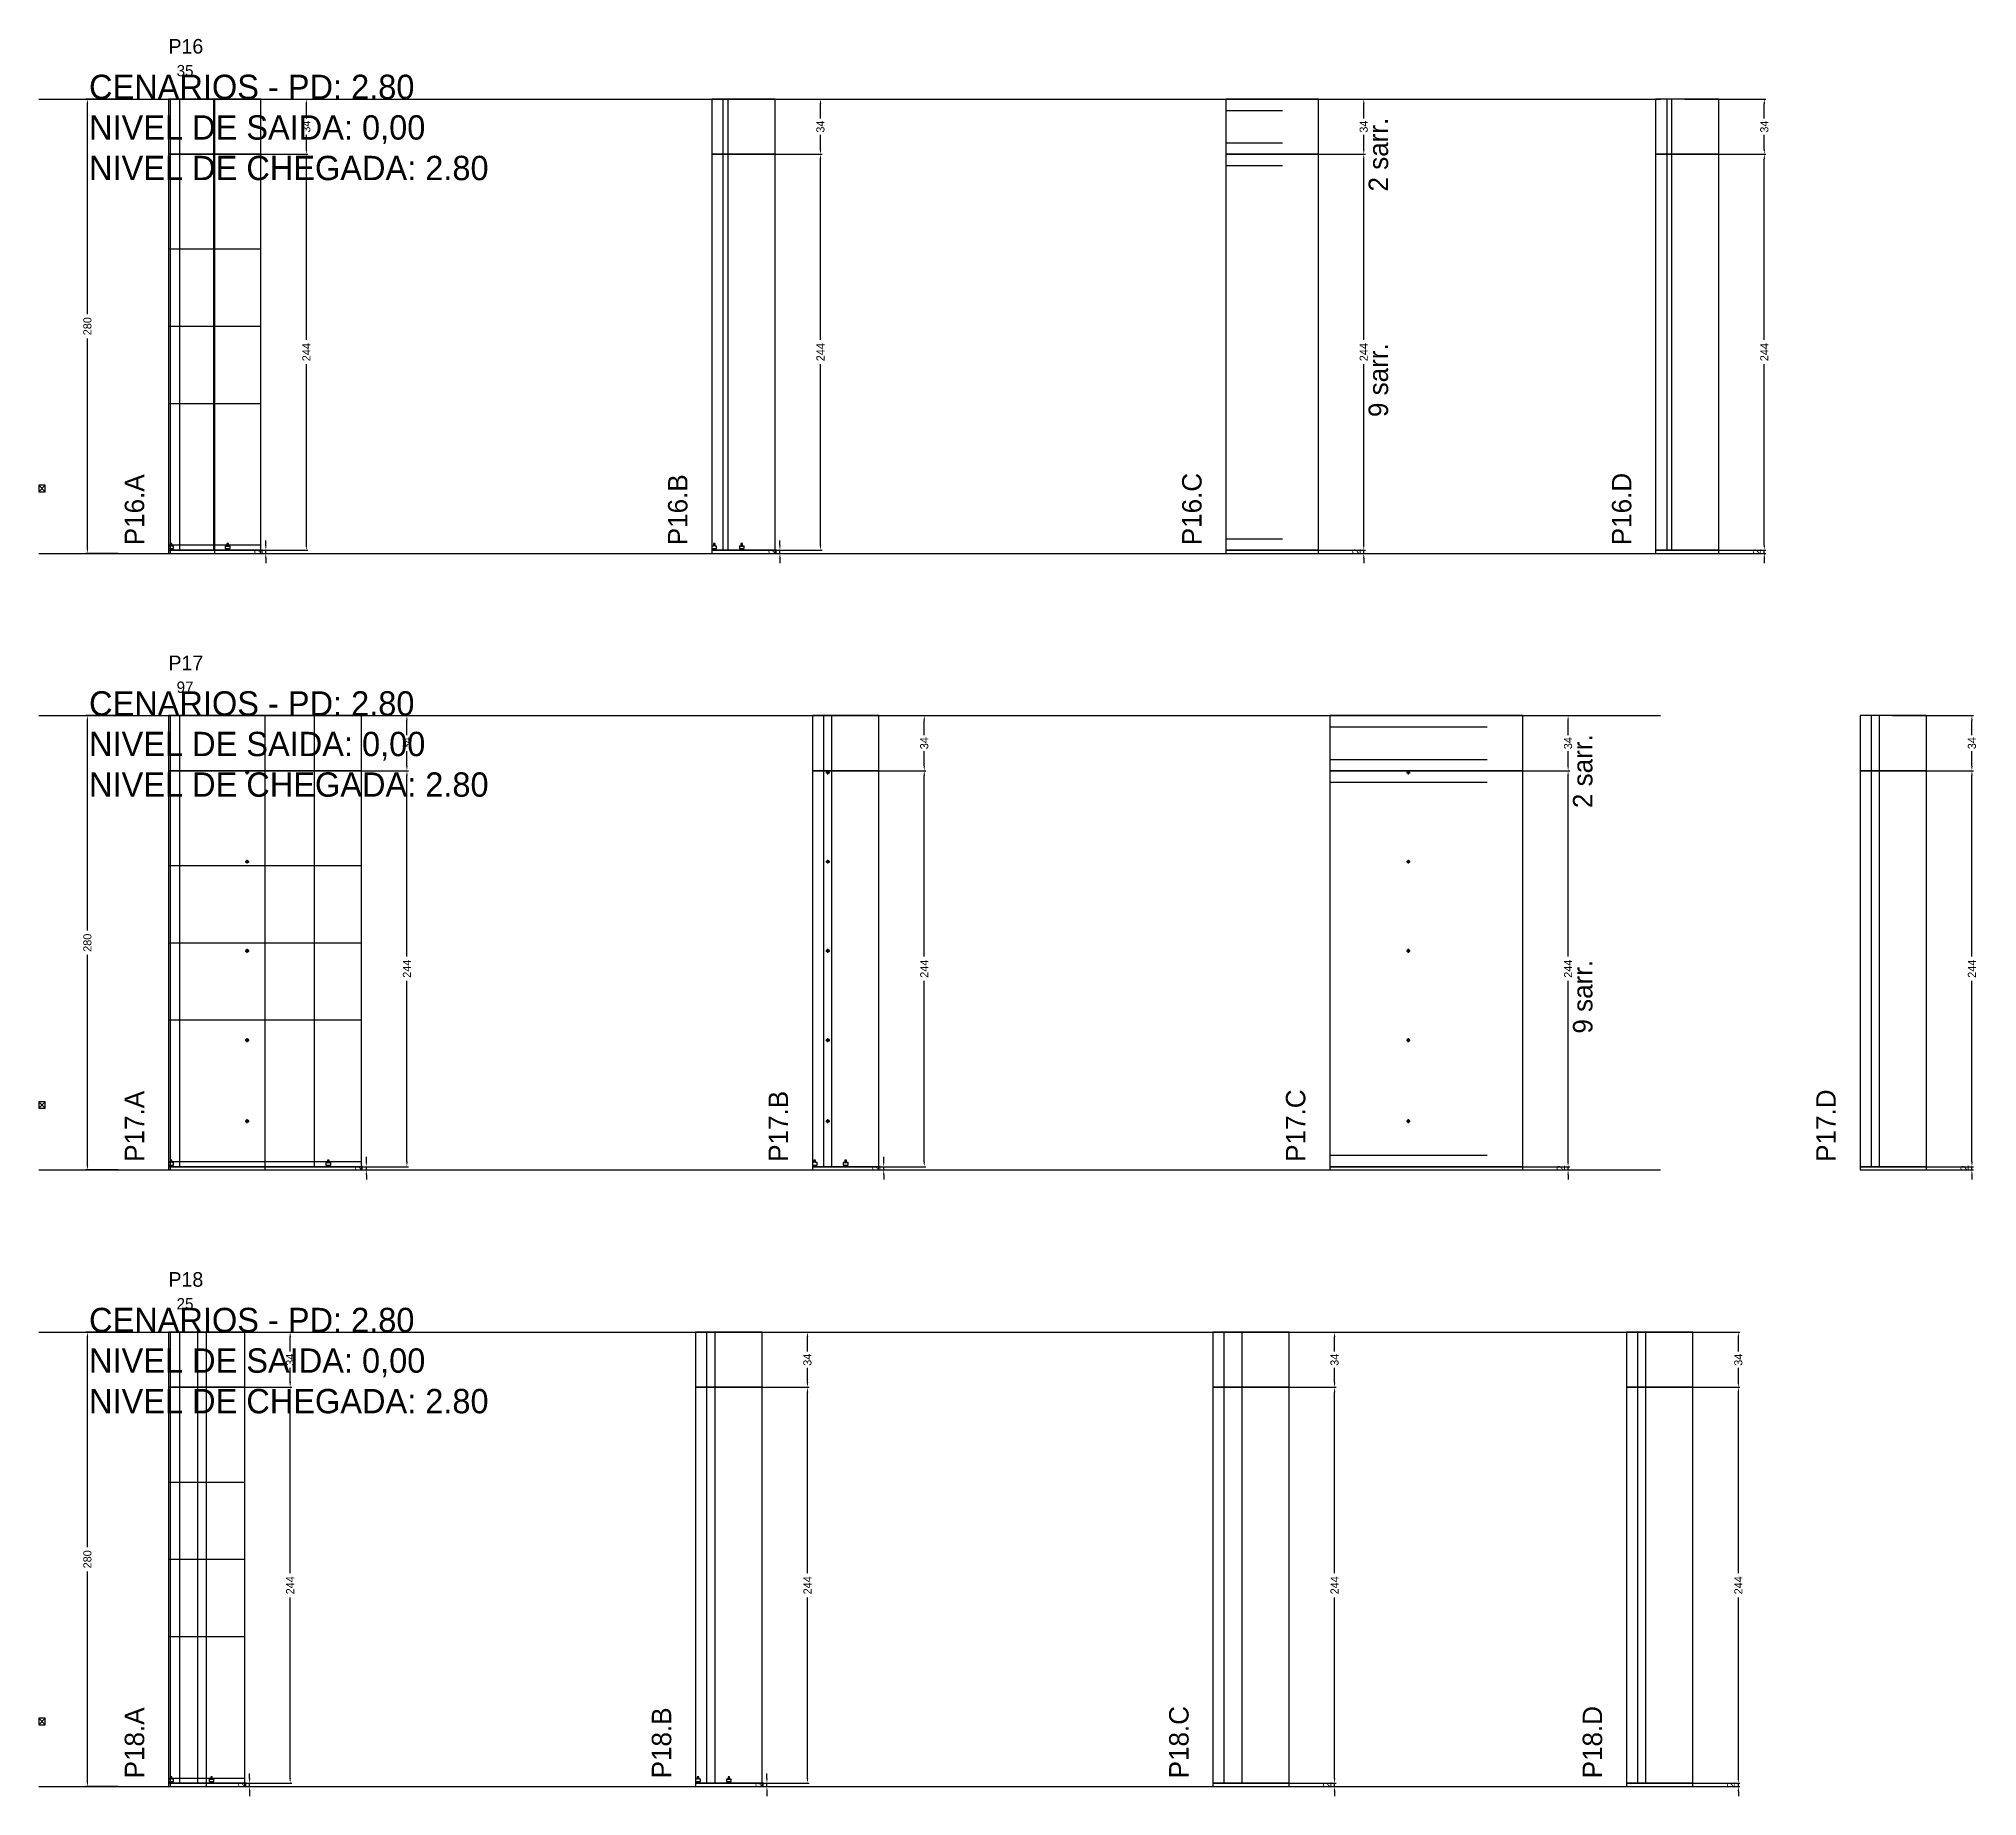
# Model space of a CAD drawing. Header units: centimetres. Extents: x -10500 to 4102, y -9886 to 295.
# Drawn here: x -7000 to -5805, y -6846 to -5763 of the extents above; entities that cross this region are included whole.
import ezdxf

# ---------------------------------------------------------------- set-up
doc = ezdxf.new("R2010")
doc.units = ezdxf.units.CM
doc.linetypes.add('DASHED', pattern=[2, -2])
for name, color, linetype in [('CHAPA', 140, 'Continuous'), ('COTA', 241, 'Continuous'), ('COTAS FURACAO', 16, 'Continuous'), ('Madeira', 30, 'Continuous'), ('MEIO_PONT', 160, 'Continuous'), ('NOMENCLATURA', 7, 'Continuous'), ('Nível', 160, 'Continuous'), ('Painéis', 200, 'Continuous'), ('Perfil Metálico', 150, 'Continuous'), ('SARR_2.2x7', 40, 'Continuous'), ('SARRAFO DE PRESSAO', 200, 'Continuous'), ('texto', 7, 'Continuous'), ('TEXTO_GERAL', 7, 'Continuous')]:
    doc.layers.add(name, color=color, linetype=linetype)
doc.dimstyles.new('PAINEL-NOVA', dxfattribs={"dimtxt": 5, "dimasz": 3, "dimexe": 1, "dimexo": 1, "dimgap": 1, "dimtad": 1, "dimcen": 2.5, "dimazin": 3, "dimtfac": 1, "dimtmove": 0, "dimatfit": 3})

msp = doc.modelspace()

# ---------------------------------------------------------------- texts
at = {"layer": 'NOMENCLATURA'}
for s, p in [('CENARIOS - PD: 2.80', (-6969, -5800)), ('NIVEL DE SAIDA: 0,00', (-6969, -5825)), ('NIVEL DE CHEGADA: 2.80', (-6969, -5850)), ('CENARIOS - PD: 2.80', (-6969, -6180)), ('NIVEL DE SAIDA: 0,00', (-6969, -6205)), ('NIVEL DE CHEGADA: 2.80', (-6969, -6230)), ('CENARIOS - PD: 2.80', (-6969, -6560)), ('NIVEL DE SAIDA: 0,00', (-6969, -6585)), ('NIVEL DE CHEGADA: 2.80', (-6969, -6610))]:
    msp.add_text(s, height=15, dxfattribs=at).set_placement(p)
for s, p in [('2 sarr.', (-6168, -5857)), ('9 sarr.', (-6168, -5996)), ('P16.A', (-6935, -6075)), ('P16.B', (-6600, -6075)), ('P16.C', (-6283, -6075)), ('P16.D', (-6018, -6075)), ('2 sarr.', (-6042, -6237)), ('9 sarr.', (-6042, -6376)), ('P17.A', (-6935, -6455)), ('P17.B', (-6538, -6455)), ('P17.C', (-6219, -6455)), ('P17.D', (-5892, -6455)), ('P18.A', (-6935, -6835)), ('P18.B', (-6610, -6835)), ('P18.C', (-6291, -6835)), ('P18.D', (-6036, -6835))]:
    msp.add_text(s, height=12, rotation=90, dxfattribs=at).set_placement(p)
at = {"layer": 'texto'}
for s, p in [('35', (-6915, -5786)), ('97', (-6915, -6166)), ('25', (-6915, -6546))]:
    msp.add_text(s, height=7, dxfattribs=at).set_placement(p)
at = {"layer": 'TEXTO_GERAL'}
for s, p in [('P16', (-6920, -5772)), ('P17', (-6920, -6152)), ('P18', (-6920, -6532))]:
    msp.add_text(s, height=9, dxfattribs=at).set_placement(p)

# ---------------------------------------------------------------- blocks, each defined once
blk = doc.blocks.new('_CLOSEDFILLED')
at = {"color": 0, "linetype": 'BYBLOCK'}
blk.add_solid([(-1, 0.16), (0, 0), (-1, -0.16)], dxfattribs=at)
blk = doc.blocks.new('*D443')
for p, q in [((-6951, -6560), (-6971, -6560)), ((-6970, -6692.5), (-6970, -6563)), ((-6970, -6837), (-6970, -6707.5)), ((-6951, -6840), (-6971, -6840))]:
    blk.add_line(p, q)
at = {"layer": 'Defpoints'}
for p in [(-6950, -6560), (-6970, -6840), (-6950, -6840)]:
    blk.add_point(p, dxfattribs=at)
at = {"layer": 'COTA', "xscale": 3, "yscale": 3}
for p, rotation in [((-6970, -6560), 90), ((-6970, -6840), 270)]:
    blk.add_blockref('_CLOSEDFILLED', p, dxfattribs=dict(at, rotation=rotation))
at = {"layer": 'COTA', "insert": (-6970, -6700), "char_height": 5, "attachment_point": 5, "rotation": 90}
blk.add_mtext('280', dxfattribs=at)
blk = doc.blocks.new('MULDURA')
at = {"layer": 'Paineis'}
for p, q in [((0, 0), (4, 4)), ((4, 0), (0, 4))]:
    blk.add_line(p, q, dxfattribs=at)
blk.add_lwpolyline([(0, 0), (4, 0), (4, 4), (0, 4)], close=True, dxfattribs=at)
blk = doc.blocks.new('*D445')
for p, q in [((-6894, -6594), (-6844, -6594)), ((-6845, -6708.5), (-6845, -6597)), ((-6845, -6835), (-6845, -6723.5)), ((-6894, -6838), (-6844, -6838))]:
    blk.add_line(p, q)
at = {"layer": 'Defpoints'}
for p in [(-6895, -6594), (-6895, -6838), (-6845, -6838)]:
    blk.add_point(p, dxfattribs=at)
at = {"layer": 'COTA', "xscale": 3, "yscale": 3}
for p, rotation in [((-6845, -6594), 90), ((-6845, -6838), 270)]:
    blk.add_blockref('_CLOSEDFILLED', p, dxfattribs=dict(at, rotation=rotation))
at = {"layer": 'COTA', "insert": (-6845, -6716), "char_height": 5, "attachment_point": 5, "rotation": 90}
blk.add_mtext('244', dxfattribs=at)
blk = doc.blocks.new('*D446')
for p, q in [((-6894, -6560), (-6844, -6560)), ((-6845, -6572), (-6845, -6563)), ((-6845, -6591), (-6845, -6582)), ((-6894, -6594), (-6844, -6594))]:
    blk.add_line(p, q)
at = {"layer": 'Defpoints'}
for p in [(-6895, -6560), (-6895, -6594), (-6845, -6594)]:
    blk.add_point(p, dxfattribs=at)
at = {"layer": 'COTA', "xscale": 3, "yscale": 3}
for p, rotation in [((-6845, -6560), 90), ((-6845, -6594), 270)]:
    blk.add_blockref('_CLOSEDFILLED', p, dxfattribs=dict(at, rotation=rotation))
at = {"layer": 'COTA', "insert": (-6845, -6577), "char_height": 5, "attachment_point": 5, "rotation": 90}
blk.add_mtext('34', dxfattribs=at)
blk = doc.blocks.new('SLIPTEE')
at = {"layer": 'Paineis'}
blk.add_lwpolyline([(0, 0), (3, 0), (3, 1.5), (2, 1.5), (2, 3), (1, 3), (1, 1.5), (0, 1.5)], close=True, dxfattribs=at)
blk = doc.blocks.new('SLIPTDD')
at = {"layer": 'Paineis'}
blk.add_line((0, 1.5), (3, 1.5), dxfattribs=at)
blk.add_lwpolyline([(0, 0), (3, 0), (3, 1.5), (2, 1.5), (2, 3), (1, 3), (1, 1.5), (0, 1.5)], close=True, dxfattribs=at)
blk = doc.blocks.new('*D448')
for p, q in [((-6575, -6594), (-6525, -6594)), ((-6526, -6708.5), (-6526, -6597)), ((-6526, -6835), (-6526, -6723.5)), ((-6575, -6838), (-6525, -6838))]:
    blk.add_line(p, q)
at = {"layer": 'Defpoints'}
for p in [(-6576, -6594), (-6576, -6838), (-6526, -6838)]:
    blk.add_point(p, dxfattribs=at)
at = {"layer": 'COTA', "xscale": 3, "yscale": 3}
for p, rotation in [((-6526, -6594), 90), ((-6526, -6838), 270)]:
    blk.add_blockref('_CLOSEDFILLED', p, dxfattribs=dict(at, rotation=rotation))
at = {"layer": 'COTA', "insert": (-6526, -6716), "char_height": 5, "attachment_point": 5, "rotation": 90}
blk.add_mtext('244', dxfattribs=at)
blk = doc.blocks.new('*D449')
for p, q in [((-6575, -6560), (-6525, -6560)), ((-6526, -6572), (-6526, -6563)), ((-6526, -6591), (-6526, -6582)), ((-6575, -6594), (-6525, -6594))]:
    blk.add_line(p, q)
at = {"layer": 'Defpoints'}
for p in [(-6576, -6560), (-6576, -6594), (-6526, -6594)]:
    blk.add_point(p, dxfattribs=at)
at = {"layer": 'COTA', "xscale": 3, "yscale": 3}
for p, rotation in [((-6526, -6560), 90), ((-6526, -6594), 270)]:
    blk.add_blockref('_CLOSEDFILLED', p, dxfattribs=dict(at, rotation=rotation))
at = {"layer": 'COTA', "insert": (-6526, -6577), "char_height": 5, "attachment_point": 5, "rotation": 90}
blk.add_mtext('34', dxfattribs=at)
blk = doc.blocks.new('*D451')
for p, q in [((-6250, -6594), (-6200, -6594)), ((-6201, -6708.5), (-6201, -6597)), ((-6201, -6835), (-6201, -6723.5)), ((-6250, -6838), (-6200, -6838))]:
    blk.add_line(p, q)
at = {"layer": 'Defpoints'}
for p in [(-6251, -6594), (-6251, -6838), (-6201, -6838)]:
    blk.add_point(p, dxfattribs=at)
at = {"layer": 'COTA', "xscale": 3, "yscale": 3}
for p, rotation in [((-6201, -6594), 90), ((-6201, -6838), 270)]:
    blk.add_blockref('_CLOSEDFILLED', p, dxfattribs=dict(at, rotation=rotation))
at = {"layer": 'COTA', "insert": (-6201, -6716), "char_height": 5, "attachment_point": 5, "rotation": 90}
blk.add_mtext('244', dxfattribs=at)
blk = doc.blocks.new('*D452')
for p, q in [((-6250, -6560), (-6200, -6560)), ((-6201, -6572), (-6201, -6563)), ((-6201, -6591), (-6201, -6582)), ((-6250, -6594), (-6200, -6594))]:
    blk.add_line(p, q)
at = {"layer": 'Defpoints'}
for p in [(-6251, -6560), (-6251, -6594), (-6201, -6594)]:
    blk.add_point(p, dxfattribs=at)
at = {"layer": 'COTA', "xscale": 3, "yscale": 3}
for p, rotation in [((-6201, -6560), 90), ((-6201, -6594), 270)]:
    blk.add_blockref('_CLOSEDFILLED', p, dxfattribs=dict(at, rotation=rotation))
at = {"layer": 'COTA', "insert": (-6201, -6577), "char_height": 5, "attachment_point": 5, "rotation": 90}
blk.add_mtext('34', dxfattribs=at)
blk = doc.blocks.new('*D454')
for p, q in [((-6001, -6594), (-5951, -6594)), ((-5952, -6708.5), (-5952, -6597)), ((-5952, -6835), (-5952, -6723.5)), ((-6001, -6838), (-5951, -6838))]:
    blk.add_line(p, q)
at = {"layer": 'Defpoints'}
for p in [(-6002, -6594), (-6002, -6838), (-5952, -6838)]:
    blk.add_point(p, dxfattribs=at)
at = {"layer": 'COTA', "xscale": 3, "yscale": 3}
for p, rotation in [((-5952, -6594), 90), ((-5952, -6838), 270)]:
    blk.add_blockref('_CLOSEDFILLED', p, dxfattribs=dict(at, rotation=rotation))
at = {"layer": 'COTA', "insert": (-5952, -6716), "char_height": 5, "attachment_point": 5, "rotation": 90}
blk.add_mtext('244', dxfattribs=at)
blk = doc.blocks.new('*D455')
for p, q in [((-6001, -6560), (-5951, -6560)), ((-5952, -6572), (-5952, -6563)), ((-5952, -6591), (-5952, -6582)), ((-6001, -6594), (-5951, -6594))]:
    blk.add_line(p, q)
at = {"layer": 'Defpoints'}
for p in [(-6002, -6560), (-6002, -6594), (-5952, -6594)]:
    blk.add_point(p, dxfattribs=at)
at = {"layer": 'COTA', "xscale": 3, "yscale": 3}
for p, rotation in [((-5952, -6560), 90), ((-5952, -6594), 270)]:
    blk.add_blockref('_CLOSEDFILLED', p, dxfattribs=dict(at, rotation=rotation))
at = {"layer": 'COTA', "insert": (-5952, -6577), "char_height": 5, "attachment_point": 5, "rotation": 90}
blk.add_mtext('34', dxfattribs=at)
blk = doc.blocks.new('*D417')
for p, q in [((-6951, -6180), (-6971, -6180)), ((-6970, -6312.5), (-6970, -6183)), ((-6970, -6457), (-6970, -6327.5)), ((-6951, -6460), (-6971, -6460))]:
    blk.add_line(p, q)
at = {"layer": 'Defpoints'}
for p in [(-6950, -6180), (-6970, -6460), (-6950, -6460)]:
    blk.add_point(p, dxfattribs=at)
at = {"layer": 'COTA', "xscale": 3, "yscale": 3}
for p, rotation in [((-6970, -6180), 90), ((-6970, -6460), 270)]:
    blk.add_blockref('_CLOSEDFILLED', p, dxfattribs=dict(at, rotation=rotation))
at = {"layer": 'COTA', "insert": (-6970, -6320), "char_height": 5, "attachment_point": 5, "rotation": 90}
blk.add_mtext('280', dxfattribs=at)
blk = doc.blocks.new('*D419')
for p, q in [((-6822, -6214), (-6772, -6214)), ((-6773, -6328.5), (-6773, -6217)), ((-6773, -6455), (-6773, -6343.5)), ((-6822, -6458), (-6772, -6458))]:
    blk.add_line(p, q)
at = {"layer": 'Defpoints'}
for p in [(-6823, -6214), (-6823, -6458), (-6773, -6458)]:
    blk.add_point(p, dxfattribs=at)
at = {"layer": 'COTA', "xscale": 3, "yscale": 3}
for p, rotation in [((-6773, -6214), 90), ((-6773, -6458), 270)]:
    blk.add_blockref('_CLOSEDFILLED', p, dxfattribs=dict(at, rotation=rotation))
at = {"layer": 'COTA', "insert": (-6773, -6336), "char_height": 5, "attachment_point": 5, "rotation": 90}
blk.add_mtext('244', dxfattribs=at)
blk = doc.blocks.new('*D420')
for p, q in [((-6822, -6180), (-6772, -6180)), ((-6773, -6192), (-6773, -6183)), ((-6773, -6211), (-6773, -6202)), ((-6822, -6214), (-6772, -6214))]:
    blk.add_line(p, q)
at = {"layer": 'Defpoints'}
for p in [(-6823, -6180), (-6823, -6214), (-6773, -6214)]:
    blk.add_point(p, dxfattribs=at)
at = {"layer": 'COTA', "xscale": 3, "yscale": 3}
for p, rotation in [((-6773, -6180), 90), ((-6773, -6214), 270)]:
    blk.add_blockref('_CLOSEDFILLED', p, dxfattribs=dict(at, rotation=rotation))
at = {"layer": 'COTA', "insert": (-6773, -6197), "char_height": 5, "attachment_point": 5, "rotation": 90}
blk.add_mtext('34', dxfattribs=at)
blk = doc.blocks.new('furacao')
at = {"layer": 'COTAS FURACAO'}
for p, q in [((-1.2, 0), (1.2, 0)), ((0, -1.2), (0, 1.2))]:
    blk.add_line(p, q, dxfattribs=at)
blk.add_circle((0, 0), 0.8, dxfattribs=at)
blk = doc.blocks.new('*D422')
for p, q in [((-6503, -6214), (-6453, -6214)), ((-6454, -6328.5), (-6454, -6217)), ((-6454, -6455), (-6454, -6343.5)), ((-6503, -6458), (-6453, -6458))]:
    blk.add_line(p, q)
at = {"layer": 'Defpoints'}
for p in [(-6504, -6214), (-6504, -6458), (-6454, -6458)]:
    blk.add_point(p, dxfattribs=at)
at = {"layer": 'COTA', "xscale": 3, "yscale": 3}
for p, rotation in [((-6454, -6214), 90), ((-6454, -6458), 270)]:
    blk.add_blockref('_CLOSEDFILLED', p, dxfattribs=dict(at, rotation=rotation))
at = {"layer": 'COTA', "insert": (-6454, -6336), "char_height": 5, "attachment_point": 5, "rotation": 90}
blk.add_mtext('244', dxfattribs=at)
blk = doc.blocks.new('*D423')
for p, q in [((-6503, -6180), (-6453, -6180)), ((-6454, -6192), (-6454, -6183)), ((-6454, -6211), (-6454, -6202)), ((-6503, -6214), (-6453, -6214))]:
    blk.add_line(p, q)
at = {"layer": 'Defpoints'}
for p in [(-6504, -6180), (-6504, -6214), (-6454, -6214)]:
    blk.add_point(p, dxfattribs=at)
at = {"layer": 'COTA', "xscale": 3, "yscale": 3}
for p, rotation in [((-6454, -6180), 90), ((-6454, -6214), 270)]:
    blk.add_blockref('_CLOSEDFILLED', p, dxfattribs=dict(at, rotation=rotation))
at = {"layer": 'COTA', "insert": (-6454, -6197), "char_height": 5, "attachment_point": 5, "rotation": 90}
blk.add_mtext('34', dxfattribs=at)
blk = doc.blocks.new('*D425')
for p, q in [((-6106, -6214), (-6056, -6214)), ((-6057, -6328.5), (-6057, -6217)), ((-6057, -6455), (-6057, -6343.5)), ((-6106, -6458), (-6056, -6458))]:
    blk.add_line(p, q)
at = {"layer": 'Defpoints'}
for p in [(-6107, -6214), (-6107, -6458), (-6057, -6458)]:
    blk.add_point(p, dxfattribs=at)
at = {"layer": 'COTA', "xscale": 3, "yscale": 3}
for p, rotation in [((-6057, -6214), 90), ((-6057, -6458), 270)]:
    blk.add_blockref('_CLOSEDFILLED', p, dxfattribs=dict(at, rotation=rotation))
at = {"layer": 'COTA', "insert": (-6057, -6336), "char_height": 5, "attachment_point": 5, "rotation": 90}
blk.add_mtext('244', dxfattribs=at)
blk = doc.blocks.new('*D426')
for p, q in [((-6106, -6180), (-6056, -6180)), ((-6057, -6192), (-6057, -6183)), ((-6057, -6211), (-6057, -6202)), ((-6106, -6214), (-6056, -6214))]:
    blk.add_line(p, q)
at = {"layer": 'Defpoints'}
for p in [(-6107, -6180), (-6107, -6214), (-6057, -6214)]:
    blk.add_point(p, dxfattribs=at)
at = {"layer": 'COTA', "xscale": 3, "yscale": 3}
for p, rotation in [((-6057, -6180), 90), ((-6057, -6214), 270)]:
    blk.add_blockref('_CLOSEDFILLED', p, dxfattribs=dict(at, rotation=rotation))
at = {"layer": 'COTA', "insert": (-6057, -6197), "char_height": 5, "attachment_point": 5, "rotation": 90}
blk.add_mtext('34', dxfattribs=at)
blk = doc.blocks.new('*D428')
for p, q in [((-5857, -6214), (-5807, -6214)), ((-5808, -6328.5), (-5808, -6217)), ((-5808, -6455), (-5808, -6343.5)), ((-5857, -6458), (-5807, -6458))]:
    blk.add_line(p, q)
at = {"layer": 'Defpoints'}
for p in [(-5858, -6214), (-5858, -6458), (-5808, -6458)]:
    blk.add_point(p, dxfattribs=at)
at = {"layer": 'COTA', "xscale": 3, "yscale": 3}
for p, rotation in [((-5808, -6214), 90), ((-5808, -6458), 270)]:
    blk.add_blockref('_CLOSEDFILLED', p, dxfattribs=dict(at, rotation=rotation))
at = {"layer": 'COTA', "insert": (-5808, -6336), "char_height": 5, "attachment_point": 5, "rotation": 90}
blk.add_mtext('244', dxfattribs=at)
blk = doc.blocks.new('*D429')
for p, q in [((-5857, -6180), (-5807, -6180)), ((-5808, -6192), (-5808, -6183)), ((-5808, -6211), (-5808, -6202)), ((-5857, -6214), (-5807, -6214))]:
    blk.add_line(p, q)
at = {"layer": 'Defpoints'}
for p in [(-5858, -6180), (-5858, -6214), (-5808, -6214)]:
    blk.add_point(p, dxfattribs=at)
at = {"layer": 'COTA', "xscale": 3, "yscale": 3}
for p, rotation in [((-5808, -6180), 90), ((-5808, -6214), 270)]:
    blk.add_blockref('_CLOSEDFILLED', p, dxfattribs=dict(at, rotation=rotation))
at = {"layer": 'COTA', "insert": (-5808, -6197), "char_height": 5, "attachment_point": 5, "rotation": 90}
blk.add_mtext('34', dxfattribs=at)
blk = doc.blocks.new('*D391')
for p, q in [((-6951, -5800), (-6971, -5800)), ((-6970, -5932.5), (-6970, -5803)), ((-6970, -6077), (-6970, -5947.5)), ((-6951, -6080), (-6971, -6080))]:
    blk.add_line(p, q)
at = {"layer": 'Defpoints'}
for p in [(-6950, -5800), (-6970, -6080), (-6950, -6080)]:
    blk.add_point(p, dxfattribs=at)
at = {"layer": 'COTA', "xscale": 3, "yscale": 3}
for p, rotation in [((-6970, -5800), 90), ((-6970, -6080), 270)]:
    blk.add_blockref('_CLOSEDFILLED', p, dxfattribs=dict(at, rotation=rotation))
at = {"layer": 'COTA', "insert": (-6970, -5940), "char_height": 5, "attachment_point": 5, "rotation": 90}
blk.add_mtext('280', dxfattribs=at)
blk = doc.blocks.new('*D393')
for p, q in [((-6884, -5834), (-6834, -5834)), ((-6835, -5948.5), (-6835, -5837)), ((-6835, -6075), (-6835, -5963.5)), ((-6884, -6078), (-6834, -6078))]:
    blk.add_line(p, q)
at = {"layer": 'Defpoints'}
for p in [(-6885, -5834), (-6885, -6078), (-6835, -6078)]:
    blk.add_point(p, dxfattribs=at)
at = {"layer": 'COTA', "xscale": 3, "yscale": 3}
for p, rotation in [((-6835, -5834), 90), ((-6835, -6078), 270)]:
    blk.add_blockref('_CLOSEDFILLED', p, dxfattribs=dict(at, rotation=rotation))
at = {"layer": 'COTA', "insert": (-6835, -5956), "char_height": 5, "attachment_point": 5, "rotation": 90}
blk.add_mtext('244', dxfattribs=at)
blk = doc.blocks.new('*D394')
for p, q in [((-6884, -5800), (-6834, -5800)), ((-6835, -5812), (-6835, -5803)), ((-6835, -5831), (-6835, -5822)), ((-6884, -5834), (-6834, -5834))]:
    blk.add_line(p, q)
at = {"layer": 'Defpoints'}
for p in [(-6885, -5800), (-6885, -5834), (-6835, -5834)]:
    blk.add_point(p, dxfattribs=at)
at = {"layer": 'COTA', "xscale": 3, "yscale": 3}
for p, rotation in [((-6835, -5800), 90), ((-6835, -5834), 270)]:
    blk.add_blockref('_CLOSEDFILLED', p, dxfattribs=dict(at, rotation=rotation))
at = {"layer": 'COTA', "insert": (-6835, -5817), "char_height": 5, "attachment_point": 5, "rotation": 90}
blk.add_mtext('34', dxfattribs=at)
blk = doc.blocks.new('*D396')
for p, q in [((-6567, -5834), (-6517, -5834)), ((-6518, -5948.5), (-6518, -5837)), ((-6518, -6075), (-6518, -5963.5)), ((-6567, -6078), (-6517, -6078))]:
    blk.add_line(p, q)
at = {"layer": 'Defpoints'}
for p in [(-6568, -5834), (-6568, -6078), (-6518, -6078)]:
    blk.add_point(p, dxfattribs=at)
at = {"layer": 'COTA', "xscale": 3, "yscale": 3}
for p, rotation in [((-6518, -5834), 90), ((-6518, -6078), 270)]:
    blk.add_blockref('_CLOSEDFILLED', p, dxfattribs=dict(at, rotation=rotation))
at = {"layer": 'COTA', "insert": (-6518, -5956), "char_height": 5, "attachment_point": 5, "rotation": 90}
blk.add_mtext('244', dxfattribs=at)
blk = doc.blocks.new('*D397')
for p, q in [((-6567, -5800), (-6517, -5800)), ((-6518, -5812), (-6518, -5803)), ((-6518, -5831), (-6518, -5822)), ((-6567, -5834), (-6517, -5834))]:
    blk.add_line(p, q)
at = {"layer": 'Defpoints'}
for p in [(-6568, -5800), (-6568, -5834), (-6518, -5834)]:
    blk.add_point(p, dxfattribs=at)
at = {"layer": 'COTA', "xscale": 3, "yscale": 3}
for p, rotation in [((-6518, -5800), 90), ((-6518, -5834), 270)]:
    blk.add_blockref('_CLOSEDFILLED', p, dxfattribs=dict(at, rotation=rotation))
at = {"layer": 'COTA', "insert": (-6518, -5817), "char_height": 5, "attachment_point": 5, "rotation": 90}
blk.add_mtext('34', dxfattribs=at)
blk = doc.blocks.new('*D399')
for p, q in [((-6232, -5834), (-6182, -5834)), ((-6183, -5948.5), (-6183, -5837)), ((-6183, -6075), (-6183, -5963.5)), ((-6232, -6078), (-6182, -6078))]:
    blk.add_line(p, q)
at = {"layer": 'Defpoints'}
for p in [(-6233, -5834), (-6233, -6078), (-6183, -6078)]:
    blk.add_point(p, dxfattribs=at)
at = {"layer": 'COTA', "xscale": 3, "yscale": 3}
for p, rotation in [((-6183, -5834), 90), ((-6183, -6078), 270)]:
    blk.add_blockref('_CLOSEDFILLED', p, dxfattribs=dict(at, rotation=rotation))
at = {"layer": 'COTA', "insert": (-6183, -5956), "char_height": 5, "attachment_point": 5, "rotation": 90}
blk.add_mtext('244', dxfattribs=at)
blk = doc.blocks.new('*D400')
for p, q in [((-6232, -5800), (-6182, -5800)), ((-6183, -5812), (-6183, -5803)), ((-6183, -5831), (-6183, -5822)), ((-6232, -5834), (-6182, -5834))]:
    blk.add_line(p, q)
at = {"layer": 'Defpoints'}
for p in [(-6233, -5800), (-6233, -5834), (-6183, -5834)]:
    blk.add_point(p, dxfattribs=at)
at = {"layer": 'COTA', "xscale": 3, "yscale": 3}
for p, rotation in [((-6183, -5800), 90), ((-6183, -5834), 270)]:
    blk.add_blockref('_CLOSEDFILLED', p, dxfattribs=dict(at, rotation=rotation))
at = {"layer": 'COTA', "insert": (-6183, -5817), "char_height": 5, "attachment_point": 5, "rotation": 90}
blk.add_mtext('34', dxfattribs=at)
blk = doc.blocks.new('*D402')
for p, q in [((-5985, -5834), (-5935, -5834)), ((-5936, -5948.5), (-5936, -5837)), ((-5936, -6075), (-5936, -5963.5)), ((-5985, -6078), (-5935, -6078))]:
    blk.add_line(p, q)
at = {"layer": 'Defpoints'}
for p in [(-5986, -5834), (-5986, -6078), (-5936, -6078)]:
    blk.add_point(p, dxfattribs=at)
at = {"layer": 'COTA', "xscale": 3, "yscale": 3}
for p, rotation in [((-5936, -5834), 90), ((-5936, -6078), 270)]:
    blk.add_blockref('_CLOSEDFILLED', p, dxfattribs=dict(at, rotation=rotation))
at = {"layer": 'COTA', "insert": (-5936, -5956), "char_height": 5, "attachment_point": 5, "rotation": 90}
blk.add_mtext('244', dxfattribs=at)
blk = doc.blocks.new('*D403')
for p, q in [((-5985, -5800), (-5935, -5800)), ((-5936, -5812), (-5936, -5803)), ((-5936, -5831), (-5936, -5822)), ((-5985, -5834), (-5935, -5834))]:
    blk.add_line(p, q)
at = {"layer": 'Defpoints'}
for p in [(-5986, -5800), (-5986, -5834), (-5936, -5834)]:
    blk.add_point(p, dxfattribs=at)
at = {"layer": 'COTA', "xscale": 3, "yscale": 3}
for p, rotation in [((-5936, -5800), 90), ((-5936, -5834), 270)]:
    blk.add_blockref('_CLOSEDFILLED', p, dxfattribs=dict(at, rotation=rotation))
at = {"layer": 'COTA', "insert": (-5936, -5817), "char_height": 5, "attachment_point": 5, "rotation": 90}
blk.add_mtext('34', dxfattribs=at)

# ---------------------------------------------------------------- dimensions: what is measured, and where the dimension line sits
at = {"layer": 'COTA'}
for base, p1, p2, picture, middle in [((-6970, -6080), (-6950, -6080), (-6950, -5800), '*D391', (-6970, -5940)), ((-6835, -5834), (-6885, -5834), (-6885, -5800), '*D394', (-6835, -5817)), ((-6518, -5834), (-6568, -5834), (-6568, -5800), '*D397', (-6518, -5817)), ((-6183, -5834), (-6233, -5834), (-6233, -5800), '*D400', (-6183, -5817)), ((-5936, -5834), (-5986, -5834), (-5986, -5800), '*D403', (-5936, -5817)), ((-6835, -6078), (-6885, -6078), (-6885, -5834), '*D393', (-6835, -5956)), ((-6518, -6078), (-6568, -6078), (-6568, -5834), '*D396', (-6518, -5956)), ((-6183, -6078), (-6233, -6078), (-6233, -5834), '*D399', (-6183, -5956)), ((-5936, -6078), (-5986, -6078), (-5986, -5834), '*D402', (-5936, -5956)), ((-6970, -6460), (-6950, -6460), (-6950, -6180), '*D417', (-6970, -6320)), ((-6773, -6214), (-6823, -6214), (-6823, -6180), '*D420', (-6773, -6197)), ((-6454, -6214), (-6504, -6214), (-6504, -6180), '*D423', (-6454, -6197)), ((-6057, -6214), (-6107, -6214), (-6107, -6180), '*D426', (-6057, -6197)), ((-5808, -6214), (-5858, -6214), (-5858, -6180), '*D429', (-5808, -6197)), ((-6773, -6458), (-6823, -6458), (-6823, -6214), '*D419', (-6773, -6336)), ((-6454, -6458), (-6504, -6458), (-6504, -6214), '*D422', (-6454, -6336)), ((-6057, -6458), (-6107, -6458), (-6107, -6214), '*D425', (-6057, -6336)), ((-5808, -6458), (-5858, -6458), (-5858, -6214), '*D428', (-5808, -6336)), ((-6970, -6840), (-6950, -6840), (-6950, -6560), '*D443', (-6970, -6700)), ((-6845, -6594), (-6895, -6594), (-6895, -6560), '*D446', (-6845, -6577)), ((-6526, -6594), (-6576, -6594), (-6576, -6560), '*D449', (-6526, -6577)), ((-6201, -6594), (-6251, -6594), (-6251, -6560), '*D452', (-6201, -6577)), ((-5952, -6594), (-6002, -6594), (-6002, -6560), '*D455', (-5952, -6577)), ((-6845, -6838), (-6895, -6838), (-6895, -6594), '*D445', (-6845, -6716)), ((-6526, -6838), (-6576, -6838), (-6576, -6594), '*D448', (-6526, -6716)), ((-6201, -6838), (-6251, -6838), (-6251, -6594), '*D451', (-6201, -6716)), ((-5952, -6838), (-6002, -6838), (-6002, -6594), '*D454', (-5952, -6716))]:
    dim = msp.add_linear_dim(base=base, p1=p1, p2=p2, angle=90, dimstyle='PAINEL-NOVA', dxfattribs=at)
    dim.commit()
    dim.dimension.update_dxf_attribs({"geometry": picture, "text_midpoint": middle})
for base, p1, p2 in [((-6860, -6080), (-6885, -6080), (-6885, -6078)), ((-6543, -6080), (-6568, -6080), (-6568, -6078)), ((-6183, -6080), (-6233, -6080), (-6233, -6078)), ((-5936, -6080), (-5986, -6080), (-5986, -6078)), ((-6798, -6460), (-6823, -6460), (-6823, -6458)), ((-6479, -6460), (-6504, -6460), (-6504, -6458)), ((-6057, -6460), (-6107, -6460), (-6107, -6458)), ((-5808, -6460), (-5858, -6460), (-5858, -6458)), ((-6870, -6840), (-6895, -6840), (-6895, -6838)), ((-6551, -6840), (-6576, -6840), (-6576, -6838)), ((-6201, -6840), (-6251, -6840), (-6251, -6838)), ((-5952, -6840), (-6002, -6840), (-6002, -6838))]:
    msp.add_linear_dim(base=base, p1=p1, p2=p2, angle=90, dimstyle='PAINEL-NOVA', dxfattribs=at).render()

# ---------------------------------------------------------------- linework, layer by layer
at = {"layer": 'CHAPA'}
for points in [[(-6920, -6080), (-6918.8, -6080), (-6918.8, -5800), (-6920, -5800)], [(-6920, -6460), (-6918.8, -6460), (-6918.8, -6180), (-6920, -6180)], [(-6920, -6840), (-6918.8, -6840), (-6918.8, -6560), (-6920, -6560)]]:
    msp.add_lwpolyline(points, close=True, dxfattribs=at)
at = {"layer": 'Madeira'}
for points in [[(-6920, -5892.4), (-6863, -5892.4)], [(-6920, -5987.6), (-6863, -5987.6)], [(-6920, -6272.4), (-6801, -6272.4)], [(-6920, -6367.6), (-6801, -6367.6)], [(-6920, -6652.4), (-6873, -6652.4)], [(-6920, -6747.6), (-6873, -6747.6)]]:
    msp.add_lwpolyline(points, dxfattribs=at)
at = {"layer": 'MEIO_PONT'}
for points in [[(-6920, -5940), (-6863, -5940)], [(-6920, -6320), (-6801, -6320)], [(-6920, -6700), (-6873, -6700)]]:
    msp.add_lwpolyline(points, dxfattribs=at)
at = {"layer": 'Nível', "linetype": 'DASHED'}
for points in [[(-7000, -5800), (-6000, -5800)], [(-7000, -6080), (-6000, -6080)], [(-7000, -6180), (-6000, -6180)], [(-7000, -6460), (-6000, -6460)], [(-7000, -6560), (-6000, -6560)], [(-7000, -6840), (-6000, -6840)]]:
    msp.add_lwpolyline(points, dxfattribs=at)
at = {"layer": 'Painéis'}
for points in [[(-6920, -5834), (-6863, -5834), (-6863, -5800), (-6920, -5800)], [(-6920, -6080), (-6863, -6080), (-6863, -5800), (-6920, -5800)], [(-6585, -5834), (-6546, -5834), (-6546, -5800), (-6585, -5800)], [(-6268, -5834), (-6211, -5834), (-6211, -5800), (-6268, -5800)], [(-6003, -5834), (-5964, -5834), (-5964, -5800), (-6003, -5800)], [(-6920, -6078), (-6863, -6078), (-6863, -5834), (-6920, -5834)], [(-6585, -6078), (-6546, -6078), (-6546, -5834), (-6585, -5834)], [(-6268, -6078), (-6211, -6078), (-6211, -5834), (-6268, -5834)], [(-6003, -6078), (-5964, -6078), (-5964, -5834), (-6003, -5834)], [(-6920, -6080), (-6863, -6080), (-6863, -6078), (-6920, -6078)], [(-6585, -6080), (-6546, -6080), (-6546, -6078), (-6585, -6078)], [(-6268, -6080), (-6211, -6080), (-6211, -6078), (-6268, -6078)], [(-6003, -6080), (-5964, -6080), (-5964, -6078), (-6003, -6078)], [(-6920, -6214), (-6801, -6214), (-6801, -6180), (-6920, -6180)], [(-6920, -6460), (-6801, -6460), (-6801, -6180), (-6920, -6180)], [(-6523, -6214), (-6482, -6214), (-6482, -6180), (-6523, -6180)], [(-6204, -6214), (-6085, -6214), (-6085, -6180), (-6204, -6180)], [(-5877, -6214), (-5836, -6214), (-5836, -6180), (-5877, -6180)], [(-6920, -6458), (-6801, -6458), (-6801, -6214), (-6920, -6214)], [(-6523, -6458), (-6482, -6458), (-6482, -6214), (-6523, -6214)], [(-6204, -6458), (-6085, -6458), (-6085, -6214), (-6204, -6214)], [(-5877, -6458), (-5836, -6458), (-5836, -6214), (-5877, -6214)], [(-6920, -6460), (-6801, -6460), (-6801, -6458), (-6920, -6458)], [(-6523, -6460), (-6482, -6460), (-6482, -6458), (-6523, -6458)], [(-6204, -6460), (-6085, -6460), (-6085, -6458), (-6204, -6458)], [(-5877, -6460), (-5836, -6460), (-5836, -6458), (-5877, -6458)], [(-6920, -6594), (-6873, -6594), (-6873, -6560), (-6920, -6560)], [(-6920, -6840), (-6873, -6840), (-6873, -6560), (-6920, -6560)], [(-6595, -6594), (-6554, -6594), (-6554, -6560), (-6595, -6560)], [(-6276, -6594), (-6229, -6594), (-6229, -6560), (-6276, -6560)], [(-6021, -6594), (-5980, -6594), (-5980, -6560), (-6021, -6560)], [(-6920, -6838), (-6873, -6838), (-6873, -6594), (-6920, -6594)], [(-6595, -6838), (-6554, -6838), (-6554, -6594), (-6595, -6594)], [(-6276, -6838), (-6229, -6838), (-6229, -6594), (-6276, -6594)], [(-6021, -6838), (-5980, -6838), (-5980, -6594), (-6021, -6594)], [(-6920, -6840), (-6873, -6840), (-6873, -6838), (-6920, -6838)], [(-6595, -6840), (-6554, -6840), (-6554, -6838), (-6595, -6838)], [(-6276, -6840), (-6229, -6840), (-6229, -6838), (-6276, -6838)], [(-6021, -6840), (-5980, -6840), (-5980, -6838), (-6021, -6838)]]:
    msp.add_lwpolyline(points, close=True, dxfattribs=at)
at = {"layer": 'Perfil Metálico'}
for p, q in [((-6891.5, -6080), (-6891.5, -5800)), ((-6860.5, -6460), (-6860.5, -6180)), ((-6896.5, -6840), (-6896.5, -6560))]:
    msp.add_line(p, q, dxfattribs=at)
at = {"layer": 'SARR_2.2x7'}
for points in [[(-6913, -5834), (-6913, -5800)], [(-6892, -5834), (-6892, -5800)], [(-6578, -5834), (-6578, -5800)], [(-6575, -5834), (-6575, -5800)], [(-6268, -5807), (-6233, -5807)], [(-5996, -5834), (-5996, -5800)], [(-5993, -5834), (-5993, -5800)], [(-6268, -5827), (-6233, -5827)], [(-6268, -5841), (-6233, -5841)], [(-6268, -6071), (-6233, -6071)], [(-6913, -6214), (-6913, -6180)], [(-6830, -6214), (-6830, -6180)], [(-6516, -6214), (-6516, -6180)], [(-6511, -6214), (-6511, -6180)], [(-6204, -6187), (-6107, -6187)], [(-5870, -6214), (-5870, -6180)], [(-5865, -6214), (-5865, -6180)], [(-6204, -6207), (-6107, -6207)], [(-6204, -6221), (-6107, -6221)], [(-6204, -6451), (-6107, -6451)], [(-6913, -6594), (-6913, -6560)], [(-6902, -6594), (-6902, -6560)], [(-6588, -6594), (-6588, -6560)], [(-6583, -6594), (-6583, -6560)], [(-6269, -6594), (-6269, -6560)], [(-6258, -6594), (-6258, -6560)], [(-6014, -6594), (-6014, -6560)], [(-6009, -6594), (-6009, -6560)]]:
    msp.add_lwpolyline(points, dxfattribs=at)
at = {"layer": 'SARR_2.2x7', "linetype": 'DASHED'}
for points in [[(-6913, -6078), (-6913, -5834)], [(-6892, -6078), (-6892, -5834)], [(-6578, -6078), (-6578, -5834)], [(-6575, -6078), (-6575, -5834)], [(-5996, -6078), (-5996, -5834)], [(-5993, -6078), (-5993, -5834)], [(-6913, -6458), (-6913, -6214)], [(-6830, -6458), (-6830, -6214)], [(-6516, -6458), (-6516, -6214)], [(-6511, -6458), (-6511, -6214)], [(-5870, -6458), (-5870, -6214)], [(-5865, -6458), (-5865, -6214)], [(-6913, -6838), (-6913, -6594)], [(-6902, -6838), (-6902, -6594)], [(-6588, -6838), (-6588, -6594)], [(-6583, -6838), (-6583, -6594)], [(-6269, -6838), (-6269, -6594)], [(-6258, -6838), (-6258, -6594)], [(-6014, -6838), (-6014, -6594)], [(-6009, -6838), (-6009, -6594)]]:
    msp.add_lwpolyline(points, dxfattribs=at)
at = {"layer": 'SARRAFO DE PRESSAO'}
for points in [[(-6920, -6080), (-6863, -6080), (-6863, -6075), (-6920, -6075)], [(-6920, -6460), (-6801, -6460), (-6801, -6455), (-6920, -6455)], [(-6920, -6840), (-6873, -6840), (-6873, -6835), (-6920, -6835)]]:
    msp.add_lwpolyline(points, close=True, dxfattribs=at)

# ---------------------------------------------------------------- block references
at = {"layer": 'COTA'}
for name, p in [('MULDURA', (-7000, -6042)), ('SLIPTEE', (-6920, -6077)), ('SLIPTDD', (-6885, -6077)), ('SLIPTEE', (-6585, -6077)), ('SLIPTDD', (-6568, -6077)), ('furacao', (-6871.5, -6215)), ('furacao', (-6513.5, -6215)), ('furacao', (-6155.5, -6215)), ('furacao', (-6871.5, -6270)), ('furacao', (-6513.5, -6270)), ('furacao', (-6155.5, -6270)), ('furacao', (-6871.5, -6325)), ('furacao', (-6513.5, -6325)), ('furacao', (-6155.5, -6325)), ('furacao', (-6871.5, -6380)), ('furacao', (-6513.5, -6380)), ('furacao', (-6155.5, -6380)), ('MULDURA', (-7000, -6422)), ('furacao', (-6871.5, -6430)), ('furacao', (-6513.5, -6430)), ('furacao', (-6155.5, -6430)), ('SLIPTEE', (-6920, -6457)), ('SLIPTDD', (-6823, -6457)), ('SLIPTEE', (-6523, -6457)), ('SLIPTDD', (-6504, -6457)), ('MULDURA', (-7000, -6802)), ('SLIPTEE', (-6920, -6837)), ('SLIPTDD', (-6895, -6837)), ('SLIPTEE', (-6595, -6837)), ('SLIPTDD', (-6576, -6837))]:
    msp.add_blockref(name, p, dxfattribs=at)

msp.set_redraw_order([(e.dxf.handle, doc.entitydb.next_handle()) for e in msp.query("TEXT MTEXT ATTDEF DIMENSION ARC_DIMENSION")])  # texts and dimensions are drawn at this point

doc.saveas('drawing.dxf')
